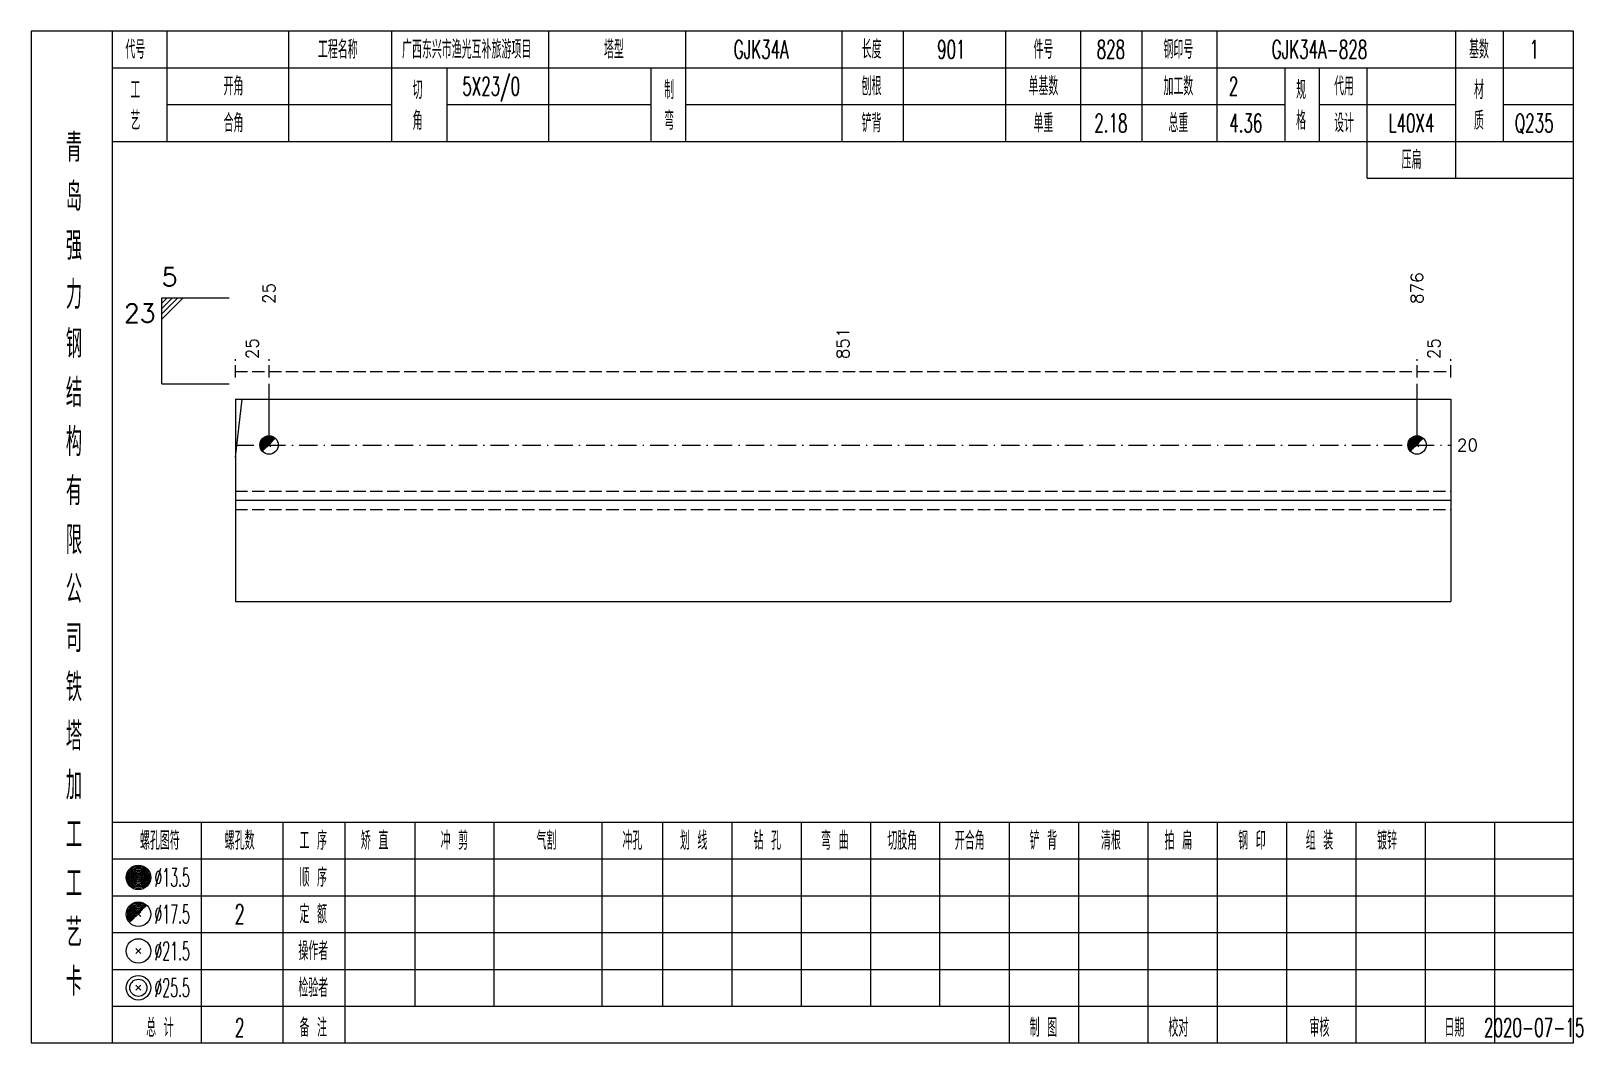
# Model space of a CAD drawing. Extents: x 0 to 2606, y -377 to 6479.
# Drawn here: x 2352.6 to 2605.5, y 2800 to 2965 of the extents above; entities that cross this region are included whole.
import ezdxf
from ezdxf.enums import TextEntityAlignment as Align

# ---------------------------------------------------------------- set-up
doc = ezdxf.new("R2010")
doc.units = 0
doc.header["$MEASUREMENT"] = 0
doc.linetypes.add('一点画线', pattern=[5.2, 3, -1, 0.2, -1])
doc.linetypes.add('虚线', pattern=[2.75, 2, -0.75])
doc.layers.get('0').update_dxf_attribs({"linetype": 'CONTINUOUS', "lineweight": 25})
doc.layers.add('1', color=7, linetype='CONTINUOUS', lineweight=25)
doc.layers.add('4', color=7, linetype='CONTINUOUS', lineweight=25)
doc.styles.get("Standard").update_dxf_attribs({"font": 'simplex.shx', "width": 0.7, "height": 3, "bigfont": 'gbhzfs.shx'})

msp = doc.modelspace()

# ---------------------------------------------------------------- texts
at = {"color": 7, "linetype": 'Continuous', "lineweight": 13}
msp.add_text('5', height=3, dxfattribs=at).set_placement((2373.9, 2922.5), align=Align.BOTTOM_LEFT)
for s, p in [('876', (2578.5, 2920.5)), ('25', (2391.4, 2920.5))]:
    msp.add_text(s, height=2, rotation=90, dxfattribs=at).set_placement(p, align=Align.MIDDLE_LEFT)
msp.add_text('23', height=3, dxfattribs=at).set_placement((2372.9, 2920.5), align=Align.TOP_RIGHT)
at = {"color": 8, "linetype": 'Continuous', "lineweight": 9}
for s, p in [('25', (2388.65, 2911.5)), ('851', (2484.95, 2911.5)), ('25', (2581.25, 2911.5))]:
    msp.add_text(s, height=2, rotation=90, dxfattribs=at).set_placement(p, align=Align.MIDDLE_LEFT)
at = {"color": 7, "linetype": 'Continuous', "lineweight": 13}
msp.add_text('20', height=2, dxfattribs=at).set_placement((2585, 2897.5), align=Align.MIDDLE_LEFT)
at = {"layer": '4', "color": 1, "linetype": 'Continuous', "lineweight": 13}
for s, height, width, p in [('代号', 3, 0.6, (2369.6, 2962)), ('工程名称', 3, 0.6, (2402.6, 2962)), ('广西东兴市渔光互补旅游项目', 3, 0.6, (2423.6, 2962)), ('塔型', 3, 0.6, (2447.6, 2962)), ('GJK34A', 3, 0.6, (2471.6, 2962)), ('长度', 3, 0.6, (2489.6, 2962)), ('901', 3, 0.6, (2502.6, 2962)), ('件号', 3, 0.6, (2517.6, 2962)), ('828', 3, 0.6, (2528.6, 2962)), ('钢印号', 3, 0.6, (2539.6, 2962)), ('GJK34A-828', 3, 0.6, (2562.6, 2962)), ('基数', 3, 0.6, (2588.6, 2962)), ('1', 3, 0.6, (2597.6, 2962)), ('开角', 3, 0.6, (2385.6, 2956)), ('切', 3, 0.6, (2415.6, 2955.4)), ('5X23/0', 3, 0.6, (2427.6, 2956)), ('制', 3, 0.6, (2456.6, 2955.4)), ('刨根', 3, 0.6, (2489.6, 2956)), ('单基数', 3, 0.6, (2517.6, 2956)), ('加工数', 3, 0.6, (2539.6, 2956)), ('2', 3, 0.6, (2548.6, 2956)), ('规', 3, 0.6, (2559.6, 2955.4)), ('代用', 3, 0.6, (2566.6, 2956)), ('材', 3, 0.6, (2588.6, 2955.4)), ('工', 3, 0.6, (2369.6, 2955.4)), ('艺', 3, 0.6, (2369.6, 2950.4)), ('角', 3, 0.6, (2415.6, 2950.4)), ('弯', 3, 0.6, (2456.6, 2950.4)), ('格', 3, 0.6, (2559.6, 2950.4)), ('质', 3, 0.6, (2588.6, 2950.4)), ('合角', 3, 0.6, (2385.6, 2950)), ('铲背', 3, 0.6, (2489.6, 2950)), ('单重', 3, 0.6, (2517.6, 2950)), ('2.18', 3, 0.6, (2528.6, 2950)), ('总重', 3, 0.6, (2539.6, 2950)), ('4.36', 3, 0.6, (2550.6, 2950)), ('设计', 3, 0.6, (2566.6, 2950)), ('L40X4', 3, 0.6, (2577.6, 2950)), ('Q235', 3, 0.6, (2597.6, 2950)), ('青', 4.6, 0.8, (2359.6, 2946)), ('压扁', 3, 0.6, (2577.6, 2944)), ('岛', 4.6, 0.8, (2359.6, 2938)), ('强', 4.6, 0.8, (2359.6, 2930)), ('力', 4.6, 0.8, (2359.6, 2922)), ('钢', 4.6, 0.8, (2359.6, 2914)), ('结', 4.6, 0.8, (2359.6, 2906)), ('构', 4.6, 0.8, (2359.6, 2898)), ('有', 4.6, 0.8, (2359.6, 2890)), ('限', 4.6, 0.8, (2359.6, 2882)), ('公', 4.6, 0.8, (2359.6, 2874)), ('司', 4.6, 0.8, (2359.6, 2866)), ('铁', 4.6, 0.8, (2359.6, 2858)), ('塔', 4.6, 0.8, (2359.6, 2850)), ('加', 4.6, 0.8, (2359.6, 2842)), ('工', 4.6, 0.8, (2359.6, 2834)), ('螺孔图符', 3, 0.6, (2373.6, 2833)), ('螺孔数', 3, 0.6, (2386.6, 2833)), ('工 序', 3, 0.6, (2398.6, 2833)), ('矫 直', 3, 0.6, (2408.6, 2833)), ('冲 剪', 3, 0.6, (2421.6, 2833)), ('气割', 3, 0.6, (2436.6, 2833)), ('冲孔', 3, 0.6, (2450.6, 2833)), ('划 线', 3, 0.6, (2460.6, 2833)), ('钻 孔', 3, 0.6, (2472.6, 2833)), ('弯 曲', 3, 0.6, (2483.6, 2833)), ('切肢角', 3, 0.6, (2494.6, 2833)), ('开合角', 3, 0.6, (2505.6, 2833)), ('铲 背', 3, 0.6, (2517.6, 2833)), ('清根', 3, 0.6, (2528.6, 2833)), ('拍 扁', 3, 0.6, (2539.6, 2833)), ('钢 印', 3, 0.6, (2551.6, 2833)), ('组 装', 3, 0.6, (2562.6, 2833)), ('镀锌', 3, 0.6, (2573.6, 2833)), ('工', 4.6, 0.8, (2359.6, 2826)), ('%%C13.5', 3, 0.5, (2375.6, 2827)), ('顺 序', 3, 0.6, (2398.6, 2827)), ('艺', 4.6, 0.8, (2359.6, 2818)), ('%%C17.5', 3, 0.5, (2375.6, 2821)), ('2', 3.2, 0.6, (2386.6, 2821)), ('定 额', 3, 0.6, (2398.6, 2821)), ('%%C21.5', 3, 0.5, (2375.6, 2815)), ('操作者', 3, 0.6, (2398.6, 2815)), ('卡', 4.6, 0.8, (2359.6, 2810)), ('%%C25.5', 3, 0.5, (2375.6, 2809)), ('检验者', 3, 0.6, (2398.6, 2809)), ('总 计', 3, 0.6, (2373.6, 2802.5)), ('2', 3, 0.6, (2386.6, 2802.5)), ('备 注', 3, 0.6, (2398.6, 2802.5)), ('制 图', 3, 0.6, (2517.6, 2802.5)), ('校对', 3, 0.6, (2539.6, 2802.5)), ('审核', 3, 0.6, (2562.6, 2802.5)), ('日期', 3, 0.6, (2584.6, 2802.5)), ('2020-07-15', 3, 0.6, (2597.6, 2802.5))]:
    msp.add_text(s, height=height, dxfattribs=dict(at, width=width)).set_placement(p, align=Align.MIDDLE_CENTER)

# ---------------------------------------------------------------- linework, layer by layer
at = {"color": 7, "linetype": 'Continuous', "lineweight": 13}
for p, q in [((2373.9, 2921.5), (2384.9, 2921.5)), ((2373.9, 2907.5), (2373.9, 2921.5)), ((2374.78, 2921.5), (2373.9, 2920.62)), ((2375.65, 2921.5), (2373.9, 2919.75)), ((2376.53, 2921.5), (2373.9, 2918.88)), ((2377.4, 2921.5), (2373.9, 2918)), ((2373.9, 2907.5), (2384.9, 2907.5)), ((2391.4, 2897.5), (2391.4, 2907.5)), ((2578.5, 2897.5), (2578.5, 2907.5)), ((2385.9, 2895.51), (2387, 2905))]:
    msp.add_line(p, q, dxfattribs=at)
at = {"color": 8, "linetype": '虚线', "lineweight": 9}
for p, q in [((2385.9, 2908.5), (2385.9, 2911.5)), ((2391.4, 2908.5), (2391.4, 2911.5)), ((2391.4, 2908.5), (2391.4, 2911.5)), ((2578.5, 2908.5), (2578.5, 2911.5)), ((2578.5, 2908.5), (2578.5, 2911.5)), ((2584, 2908.5), (2584, 2911.5)), ((2385.9, 2909.5), (2391.4, 2909.5)), ((2391.4, 2909.5), (2578.5, 2909.5)), ((2578.5, 2909.5), (2584, 2909.5))]:
    msp.add_line(p, q, dxfattribs=at)
at = {"color": 7, "linetype": 'Continuous', "lineweight": 18}
for p, q in [((2385.9, 2905), (2385.9, 2872)), ((2385.9, 2905), (2584, 2905)), ((2584, 2905), (2584, 2872)), ((2385.9, 2888.5), (2584, 2888.5))]:
    msp.add_line(p, q, dxfattribs=at)
at = {"color": 3, "linetype": '一点画线', "lineweight": 13}
msp.add_line((2385.9, 2897.5), (2584, 2897.5), dxfattribs=at)
at = {"color": 7, "linetype": 'Continuous', "lineweight": 0}
for p, q in [((2391.1, 2897.2), (2391.7, 2897.8)), ((2391.1, 2897.8), (2391.7, 2897.2)), ((2578.2, 2897.2), (2578.8, 2897.8)), ((2578.2, 2897.8), (2578.8, 2897.2))]:
    msp.add_line(p, q, dxfattribs=at)
at = {"color": 1, "linetype": '虚线', "lineweight": 18}
for p, q in [((2385.9, 2890), (2584, 2890)), ((2385.9, 2887), (2584, 2887))]:
    msp.add_line(p, q, dxfattribs=at)
at = {"color": 7, "linetype": 'Continuous', "lineweight": 13}
for centre in [(2391.4, 2897.5), (2578.5, 2897.5)]:
    msp.add_circle(centre, 1.5, dxfattribs=at)
for centre, radius in [((2391.4, 2897.5), 1.35), ((2578.5, 2897.5), 1.35), ((2391.4, 2897.5), 1.2), ((2391.4, 2897.5), 1.05), ((2391.4, 2897.5), 0.9), ((2391.4, 2897.5), 0.75), ((2391.4, 2897.5), 0.6), ((2391.4, 2897.5), 0.45), ((2391.4, 2897.5), 0.3), ((2391.4, 2897.5), 0.15), ((2578.5, 2897.5), 1.2), ((2578.5, 2897.5), 1.05), ((2578.5, 2897.5), 0.9), ((2578.5, 2897.5), 0.75), ((2578.5, 2897.5), 0.6), ((2578.5, 2897.5), 0.45), ((2578.5, 2897.5), 0.3), ((2578.5, 2897.5), 0.15)]:
    msp.add_arc(centre, radius, 45, 225, dxfattribs=at)
at = {"layer": '1', "color": 7, "linetype": 'Continuous', "lineweight": 18}
msp.add_line((2385.9, 2872), (2584, 2872), dxfattribs=at)
at = {"layer": '4', "color": 1, "linetype": 'Continuous', "lineweight": 18}
for p, q in [((2365.9, 2800), (2365.9, 2965)), ((2374.8, 2947), (2374.8, 2965)), ((2394.6, 2947), (2394.6, 2965)), ((2411.4, 2947), (2411.4, 2965)), ((2437, 2947), (2437, 2965)), ((2459.3, 2947), (2459.3, 2965)), ((2484.8, 2947), (2484.8, 2965)), ((2494.8, 2947), (2494.8, 2965)), ((2511.5, 2947), (2511.5, 2965)), ((2523.7, 2947), (2523.7, 2965)), ((2533.7, 2947), (2533.7, 2965)), ((2545.9, 2947), (2545.9, 2965)), ((2584.8, 2941), (2584.8, 2965)), ((2592.6, 2947), (2592.6, 2965)), ((2365.9, 2959), (2604, 2959)), ((2420.4, 2947), (2420.4, 2959)), ((2453.7, 2947), (2453.7, 2959)), ((2557, 2947), (2557, 2959)), ((2562.6, 2947), (2562.6, 2959)), ((2570.4, 2941), (2570.4, 2959)), ((2374.8, 2953), (2411.4, 2953)), ((2420.4, 2953), (2453.7, 2953)), ((2459.3, 2953), (2557, 2953)), ((2562.6, 2953), (2584.8, 2953)), ((2592.6, 2953), (2604, 2953)), ((2365.9, 2947), (2604, 2947)), ((2570.4, 2941), (2604, 2941)), ((2365.9, 2836), (2604, 2836)), ((2380.4, 2800), (2380.4, 2836)), ((2393.7, 2800), (2393.7, 2836)), ((2403.8, 2800), (2403.8, 2836)), ((2415.2, 2806), (2415.2, 2836)), ((2428.1, 2806), (2428.1, 2836)), ((2445.7, 2806), (2445.7, 2836)), ((2455.6, 2806), (2455.6, 2836)), ((2466.9, 2806), (2466.9, 2836)), ((2478.2, 2806), (2478.2, 2836)), ((2489.5, 2806), (2489.5, 2836)), ((2500.7, 2806), (2500.7, 2836)), ((2512.1, 2806), (2512.1, 2836)), ((2523.4, 2806), (2523.4, 2836)), ((2534.7, 2806), (2534.7, 2836)), ((2546, 2806), (2546, 2836)), ((2557.3, 2806), (2557.3, 2836)), ((2568.6, 2806), (2568.6, 2836)), ((2579.9, 2806), (2579.9, 2836)), ((2591.2, 2806), (2591.2, 2836)), ((2365.9, 2830), (2604, 2830)), ((2365.9, 2824), (2604, 2824)), ((2365.9, 2818), (2604, 2818)), ((2365.9, 2812), (2604, 2812)), ((2365.9, 2806), (2604, 2806)), ((2512.1, 2800), (2512.1, 2806)), ((2523.4, 2800), (2523.4, 2806)), ((2534.7, 2800), (2534.7, 2806)), ((2546, 2800), (2546, 2806)), ((2557.3, 2800), (2557.3, 2806)), ((2568.6, 2800), (2568.6, 2806)), ((2579.9, 2800), (2579.9, 2806)), ((2591.2, 2800), (2591.2, 2806))]:
    msp.add_line(p, q, dxfattribs=at)
at = {"layer": '4', "color": 7, "linetype": 'Continuous', "lineweight": 13}
for p, q in [((2369.9, 2826.8), (2370.3, 2827.2)), ((2370.3, 2826.8), (2369.9, 2827.2)), ((2369.7, 2814.6), (2370.5, 2815.4)), ((2370.5, 2814.6), (2369.7, 2815.4)), ((2369.7, 2808.6), (2370.5, 2809.4)), ((2370.5, 2808.6), (2369.7, 2809.4))]:
    msp.add_line(p, q, dxfattribs=at)
at = {"layer": '4', "color": 7, "linetype": 'Continuous', "lineweight": 0}
for p, q in [((2369.7, 2820.6), (2370.5, 2821.4)), ((2369.7, 2821.4), (2370.5, 2820.6))]:
    msp.add_line(p, q, dxfattribs=at)
at = {"layer": '4', "color": 1, "linetype": 'Continuous', "lineweight": 18}
msp.add_lwpolyline([(2352.6, 2965), (2352.6, 2800), (2604, 2800), (2604, 2965)], close=True, dxfattribs=at)
at = {"layer": '4', "color": 7, "linetype": 'Continuous', "lineweight": 13}
for centre, radius in [((2370.1, 2827), 2), ((2370.1, 2827), 1.8), ((2370.1, 2827), 1.6), ((2370.1, 2827), 1.4), ((2370.1, 2827), 1.2), ((2370.1, 2827), 1), ((2370.1, 2827), 0.8), ((2370.1, 2827), 0.6), ((2370.1, 2827), 0.4), ((2370.1, 2827), 0.2), ((2370.1, 2821), 2), ((2370.1, 2815), 2), ((2370.1, 2809), 2), ((2370.1, 2809), 1.4)]:
    msp.add_circle(centre, radius, dxfattribs=at)
for radius in [1.8, 1.6, 1.4, 1.2, 1, 0.8, 0.6, 0.4, 0.2]:
    msp.add_arc((2370.1, 2821), radius, 45, 225, dxfattribs=at)

msp.set_redraw_order([(e.dxf.handle, doc.entitydb.next_handle()) for e in msp.query("TEXT MTEXT ATTDEF DIMENSION ARC_DIMENSION")])  # texts and dimensions are drawn at this point

doc.saveas('drawing.dxf')
